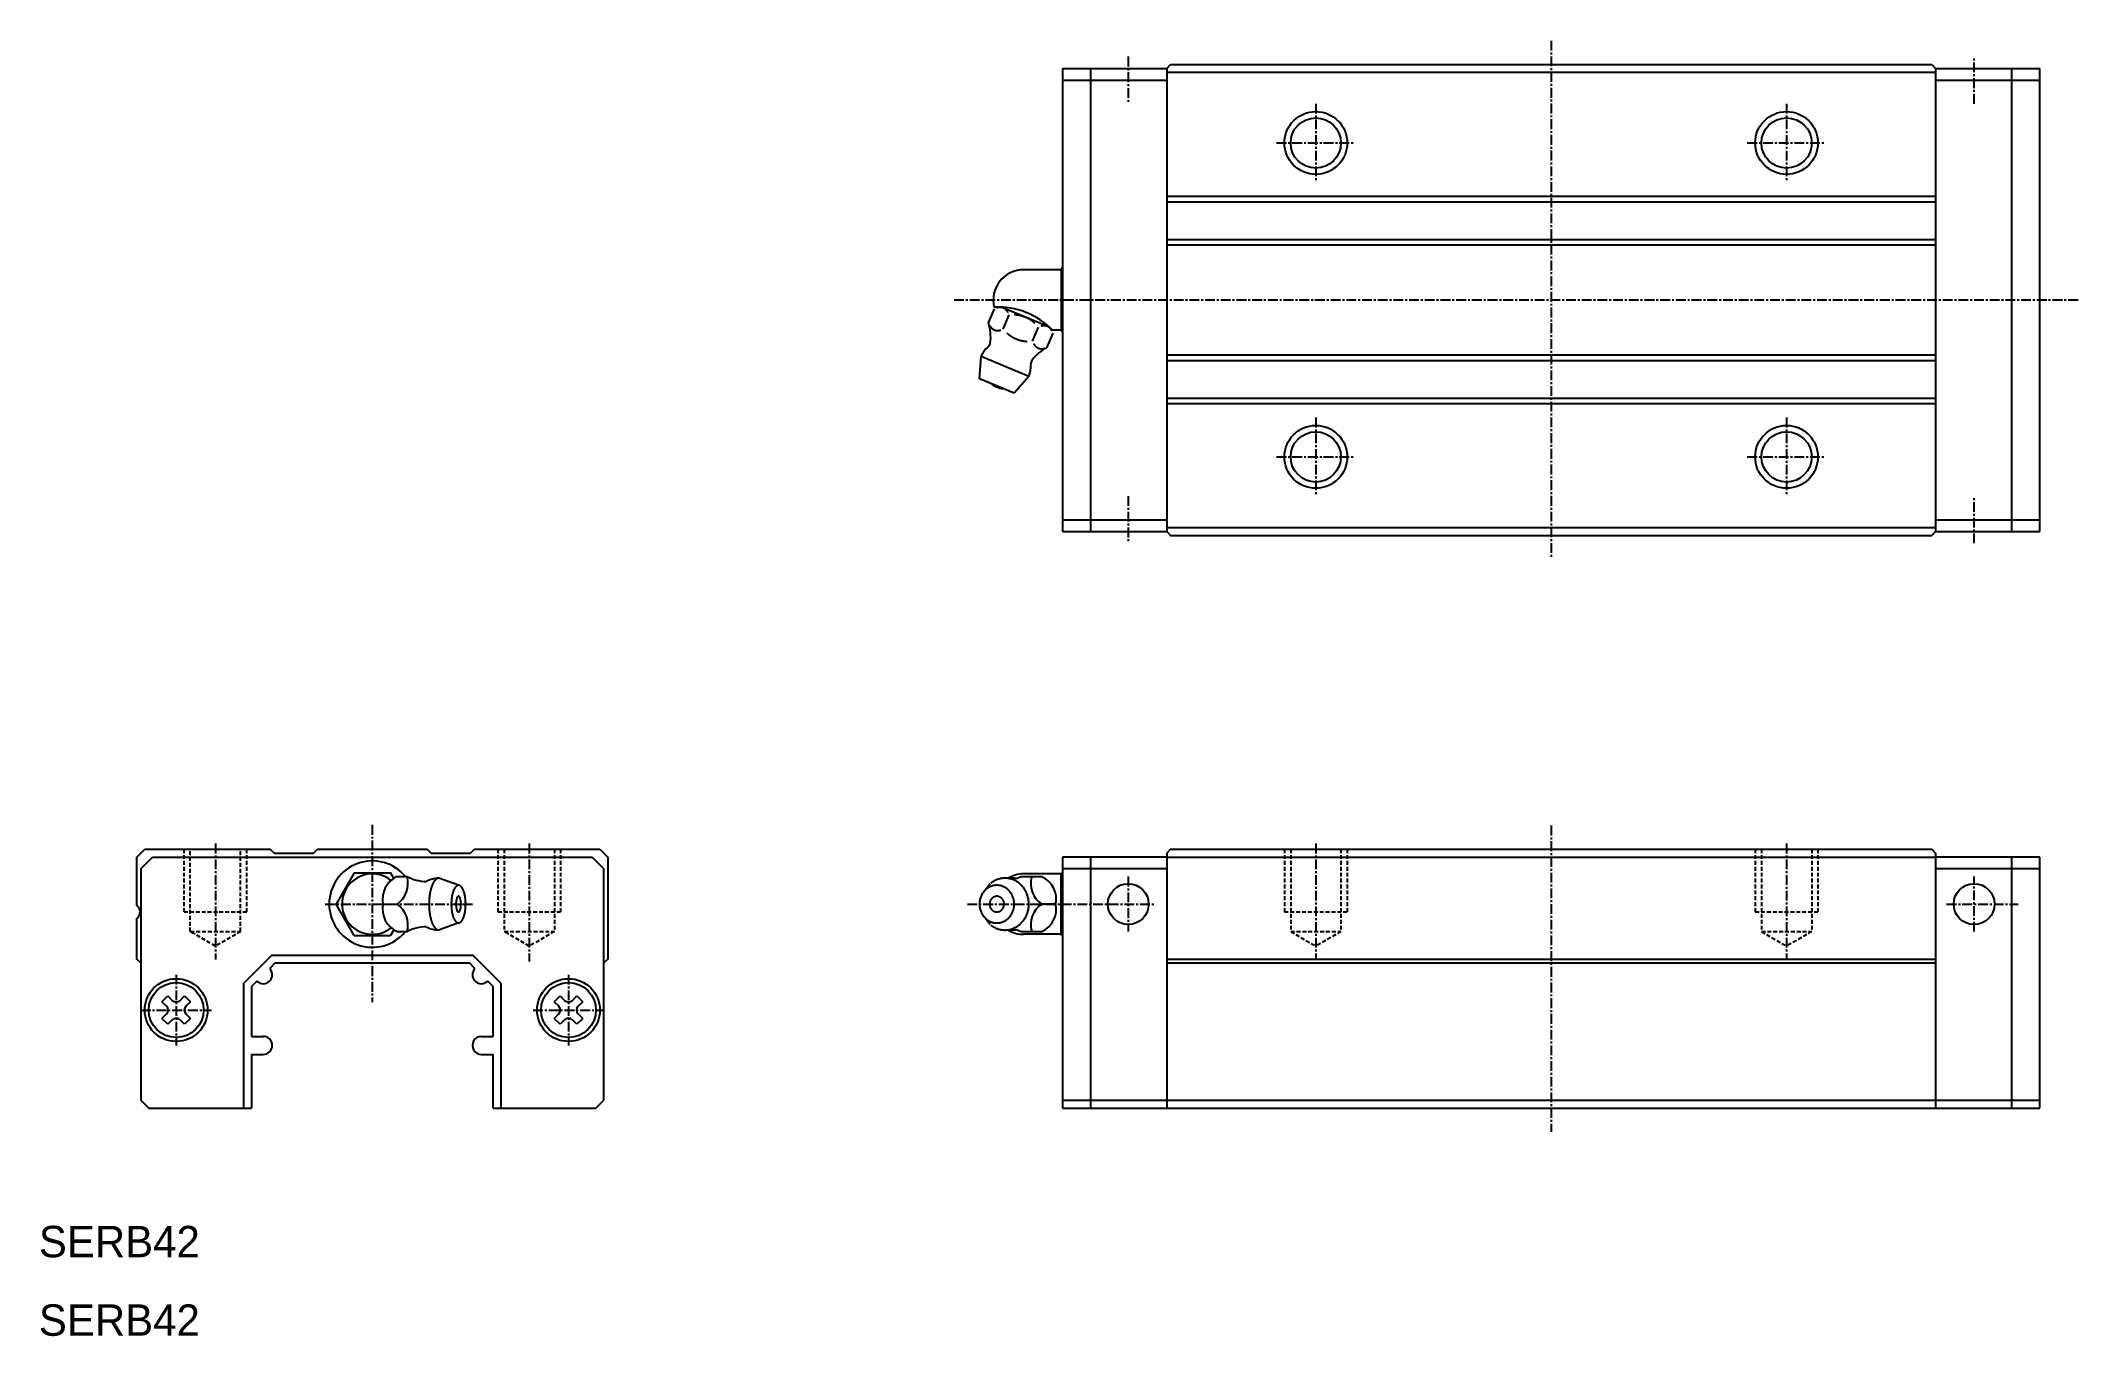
# Model space of a CAD drawing. Extents: x 10 to 270, y 10 to 175.
import ezdxf

# ---------------------------------------------------------------- set-up
doc = ezdxf.new("R2010")
doc.units = 0
doc.linetypes.add('CENTER', pattern=[2, 1.25, -0.25, 0.25, -0.25])
doc.linetypes.add('DASHED', pattern=[0.75, 0.5, -0.25])
doc.layers.get('0').update_dxf_attribs({"linetype": 'CONTINUOUS'})
doc.layers.add('CENTER', color=1, linetype='CENTER')

msp = doc.modelspace()

# ---------------------------------------------------------------- texts
at = {"color": 7, "linetype": 'CONTINUOUS'}
for p in [(10, 20), (10, 10)]:
    msp.add_text('SERB42', height=4, dxfattribs=at).set_placement(p)

# ---------------------------------------------------------------- linework, layer by layer
at = {"color": 7, "linetype": 'CONTINUOUS'}
for p, q in [((140.44133, 171.48096), (140.44133, 112.48096)), ((140.44133, 171.48096), (144.04134, 171.48096)), ((144.04134, 171.48096), (153.74135, 171.48096)), ((144.04134, 171.48093), (144.04134, 112.48101)), ((153.74127, 171.48086), (154.24136, 171.98093)), ((153.74135, 171.48093), (153.74135, 112.4809)), ((154.24136, 171.98093), (251.24135, 171.98093)), ((251.24135, 171.98093), (251.74135, 171.48093)), ((251.74135, 171.48096), (261.44136, 171.48096)), ((251.74135, 171.48093), (251.74135, 112.48101)), ((261.44136, 171.48096), (265.04137, 171.48096)), ((261.44136, 112.48101), (261.44136, 171.48093)), ((265.04137, 112.48096), (265.04137, 171.48096)), ((140.44133, 169.98096), (144.04134, 169.98096)), ((144.04134, 169.98096), (153.74135, 169.98096)), ((153.74135, 170.98093), (251.74135, 170.98093)), ((251.74135, 169.98096), (261.44136, 169.98096)), ((261.44136, 169.98096), (265.04137, 169.98096)), ((153.74135, 155.18094), (251.74135, 155.18094)), ((153.74135, 154.48095), (251.74135, 154.48095)), ((153.74135, 149.68094), (251.74135, 149.68094)), ((153.74135, 148.98095), (251.74135, 148.98095)), ((140.28455, 145.83096), (135.49344, 145.83096)), ((140.28457, 145.83096), (140.44133, 146.10247)), ((140.28457, 145.83096), (140.28457, 138.13095)), ((131.04082, 139.0432), (131.7847, 140.83909)), ((138.81175, 138.49997), (132.64524, 141.05422)), ((132.91167, 138.26826), (133.65556, 140.06416)), ((136.65338, 136.7184), (137.39726, 138.51429)), ((138.52424, 135.94346), (139.26812, 137.73935)), ((140.28455, 138.13096), (139.18831, 138.13096)), ((140.44133, 137.85944), (140.28457, 138.13095)), ((129.87569, 131.91868), (130.07745, 134.75757)), ((136.17504, 132.23186), (130.07744, 134.75757)), ((153.74135, 134.98098), (251.74135, 134.98098)), ((153.74135, 134.28097), (251.74135, 134.28097)), ((134.31031, 130.0818), (129.87569, 131.91868)), ((136.17505, 132.23186), (134.31031, 130.0818)), ((153.74135, 129.48098), (251.74135, 129.48098)), ((153.74135, 128.78097), (251.74135, 128.78097)), ((140.44133, 113.98096), (144.04134, 113.98096)), ((140.44133, 112.48096), (144.04134, 112.48096)), ((144.04134, 113.98096), (153.74135, 113.98096)), ((144.04134, 112.48096), (153.74135, 112.48096)), ((153.74135, 112.98099), (251.74135, 112.98099)), ((153.74135, 112.4809), (154.24124, 111.98101)), ((154.24124, 111.98101), (251.24127, 111.98101)), ((251.74127, 112.48099), (251.24127, 111.98101)), ((251.74135, 113.98096), (261.44136, 113.98096)), ((251.74135, 112.48096), (261.44136, 112.48096)), ((261.44136, 113.98096), (265.04137, 113.98096)), ((261.44136, 112.48096), (265.04137, 112.48096)), ((22.5, 64.80709), (22.5, 70.99999)), ((22.50012, 70.99996), (23.50012, 71.99996)), ((23.00006, 69.50001), (24.50007, 71.00001)), ((23.5, 72), (39.5, 72)), ((24.50002, 71), (80.49995, 71)), ((40.00012, 71.49999), (39.50012, 71.99999)), ((40, 71.5), (45.00001, 71.5)), ((45.00012, 71.49996), (45.50012, 71.99996)), ((45.5, 72), (59.5, 72)), ((59.5001, 71.99999), (60.00009, 71.49999)), ((60, 71.5), (65.00002, 71.5)), ((65.50007, 71.99996), (65.00007, 71.49996)), ((65.5, 72), (81.5, 72)), ((80.50003, 71.00001), (82.00004, 69.5)), ((81.50006, 72), (82.50006, 70.99999)), ((82.5, 70.99999), (82.5, 57.99999)), ((140.44133, 71), (140.44133, 39)), ((144.04134, 71), (140.44133, 71)), ((144.04134, 71), (144.04134, 39)), ((153.74135, 71), (144.04134, 71)), ((154.24122, 71.99997), (153.74122, 71.49996)), ((153.74135, 71.49997), (153.74135, 39)), ((153.74135, 71), (251.74135, 71)), ((154.24135, 72), (251.24127, 72)), ((251.24125, 72), (251.74126, 71.49998)), ((251.74135, 71.5), (251.74135, 39)), ((261.44136, 71), (251.74135, 71)), ((261.44136, 39), (261.44136, 71)), ((265.04137, 71), (261.44136, 71)), ((265.04137, 39), (265.04137, 71)), ((23, 69.5), (23, 40)), ((50.19057, 69.00003), (47.88117, 65.00002)), ((50.19058, 69.00003), (52.5, 69.00003)), ((52.5, 69.00003), (54.80942, 69.00003)), ((55.21974, 68.28935), (54.80943, 69.00003)), ((55.64541, 68.5074), (56.92356, 68.5074)), ((63.48072, 67.4), (60.98625, 68.3)), ((82, 40), (82, 69.5)), ((131.223, 67.57801), (130.41736, 66.57178)), ((135.14025, 68.5074), (137.8247, 68.5074)), ((140.28455, 68.84998), (135.48924, 68.84998)), ((140.28455, 68.84999), (140.37116, 68.99999)), ((140.28455, 61.15), (140.28455, 68.84999)), ((140.44133, 69), (140.37116, 69)), ((144.04134, 69.5), (140.44133, 69.5)), ((153.74135, 69.5), (144.04134, 69.5)), ((261.44136, 69.5), (251.74135, 69.5)), ((265.04137, 69.5), (261.44136, 69.5)), ((50.19057, 61.00001), (47.88117, 65.00002)), ((53.84953, 65), (55.64541, 65)), ((139.61271, 65), (137.81686, 65)), ((22.5, 58), (22.5, 63.19278)), ((22.60011, 64.70709), (22.50011, 64.80709)), ((22.60013, 63.29291), (22.50011, 63.19289)), ((63.48072, 62.6), (60.98625, 61.7)), ((131.223, 62.42198), (130.41736, 63.42822)), ((50.19058, 61), (52.5, 61)), ((52.5, 61), (54.80942, 61)), ((55.23242, 61.73264), (54.80943, 61.00001)), ((55.64541, 61.4926), (56.92356, 61.4926)), ((135.14025, 61.4926), (137.8247, 61.4926)), ((140.28455, 61.14998), (135.49344, 61.14998)), ((140.37116, 61), (140.28455, 61.15)), ((140.44133, 61), (140.37116, 61)), ((23.00005, 57.50002), (22.5001, 57.99997)), ((39.70008, 58.5), (36.10008, 54.89999)), ((40.1143, 57.50001), (39.42033, 56.80603)), ((39.70003, 58.5), (65.29996, 58.5)), ((40.11424, 57.5), (64.88574, 57.5)), ((65.57978, 56.80602), (64.88581, 57.5)), ((68.90003, 54.89997), (65.30003, 58.49999)), ((82.50009, 58.00002), (82.00005, 57.49997)), ((153.74135, 58), (251.74135, 58)), ((153.74135, 57.5), (251.74135, 57.5)), ((36.10001, 54.89998), (36.10001, 39)), ((37.79405, 55.17975), (37.10006, 54.48576)), ((67.90004, 54.48575), (67.20606, 55.17973)), ((68.89999, 39), (68.89999, 54.89998)), ((25.69124, 52.56611), (26.26236, 51.99498)), ((25.69127, 52.5661), (26.43397, 53.3088)), ((26.43394, 53.30881), (27.00506, 52.73768)), ((27.99502, 52.73767), (28.56614, 53.3088)), ((28.56616, 53.30882), (29.30887, 52.56612)), ((28.73771, 51.99498), (29.30883, 52.56611)), ((37.10001, 54.48575), (37.10001, 48.15001)), ((67.90001, 48.15001), (67.90001, 54.48575)), ((75.69125, 52.5661), (76.26237, 51.99498)), ((75.69126, 52.5661), (76.43396, 53.3088)), ((76.43395, 53.3088), (77.00507, 52.73768)), ((77.99501, 52.73768), (78.56613, 53.3088)), ((78.56616, 53.30882), (79.30885, 52.56613)), ((78.73771, 51.99497), (79.30883, 52.5661)), ((26.26237, 51.00502), (25.69125, 50.4339)), ((26.43397, 49.69122), (25.69126, 50.43392)), ((27.00506, 50.26233), (26.43394, 49.69121)), ((28.56613, 49.69121), (27.99501, 50.26233)), ((29.30886, 50.43389), (28.56617, 49.6912)), ((29.30884, 50.43391), (28.73771, 51.00504)), ((76.26236, 51.00503), (75.69125, 50.43391)), ((76.43396, 49.69122), (75.69126, 50.43392)), ((77.00506, 50.26233), (76.43395, 49.69121)), ((78.56614, 49.6912), (77.99502, 50.26233)), ((79.30884, 50.4339), (78.56614, 49.6912)), ((79.30885, 50.43391), (78.73772, 51.00503)), ((37.10001, 48.15001), (38.60001, 48.15001)), ((66.40001, 48.15001), (67.90001, 48.15001)), ((37.10001, 45.85001), (37.10001, 39)), ((37.10001, 45.85001), (38.60001, 45.85001)), ((66.40001, 45.85001), (67.90001, 45.85001)), ((67.90001, 39), (67.90001, 45.85001)), ((23.00003, 40.00001), (24.00005, 39)), ((24.00002, 39), (37.10001, 39)), ((67.90001, 39), (80.99998, 39)), ((81, 39.00003), (82.00002, 40.00003)), ((140.44133, 40), (144.04134, 40)), ((140.44133, 39), (144.04134, 39)), ((144.04134, 40), (153.74135, 40)), ((144.04134, 39), (153.74135, 39)), ((153.74135, 40), (251.74135, 40)), ((153.74135, 39), (251.74135, 39)), ((251.74135, 40), (261.44136, 40)), ((251.74135, 39), (261.44136, 39)), ((261.44136, 40), (265.04137, 40)), ((261.44136, 39), (265.04137, 39))]:
    msp.add_line(p, q, dxfattribs=at)
at = {"color": 3, "linetype": 'DASHED'}
for p, q in [((28.5, 64), (28.5, 72)), ((29.3, 61.5), (29.3, 72)), ((35.70001, 61.5), (35.70001, 72)), ((36.5, 64), (36.5, 72)), ((68.5, 72), (68.5, 64)), ((69.29999, 72), (69.29999, 61.5)), ((75.7, 72), (75.7, 61.5)), ((76.5, 72), (76.5, 64)), ((168.74135, 72), (168.74135, 64)), ((169.54135, 72), (169.54135, 61.5)), ((175.94136, 72), (175.94136, 61.5)), ((176.74135, 72), (176.74135, 64)), ((228.74135, 72), (228.74135, 64)), ((229.54134, 72), (229.54134, 61.5)), ((235.94135, 72), (235.94135, 61.5)), ((236.74135, 72), (236.74135, 64)), ((28.5, 64), (36.5, 64)), ((68.5, 64), (76.5, 64)), ((168.74135, 64), (176.74135, 64)), ((228.74135, 64), (236.74135, 64)), ((29.3, 61.5), (35.70001, 61.5)), ((32.50009, 59.65251), (29.3001, 61.50003)), ((35.7001, 61.49994), (32.50011, 59.65242)), ((69.29999, 61.5), (75.7, 61.5)), ((72.50006, 59.65249), (69.30005, 61.50001)), ((75.70008, 61.5), (72.50008, 59.65248)), ((169.5412, 61.50004), (172.74119, 59.65251)), ((169.54135, 61.5), (175.94136, 61.5)), ((175.94119, 61.5), (172.74118, 59.65248)), ((229.54109, 61.49995), (232.7411, 59.65243)), ((229.54134, 61.5), (235.94135, 61.5)), ((235.94115, 61.50006), (232.74116, 59.65254))]:
    msp.add_line(p, q, dxfattribs=at)
at = {"color": 7, "linetype": 'CONTINUOUS'}
for points in [[(133.517, 140.387, 0), (133.511, 140.399, 0), (133.504, 140.411, 0), (133.497, 140.423, 0), (133.489, 140.435, 0), (133.482, 140.447, 0), (133.475, 140.458, 0), (133.468, 140.47, 0), (133.46, 140.481, 0), (133.453, 140.493, 0), (133.445, 140.504, 0), (133.437, 140.515, 0), (133.43, 140.526, 0), (133.422, 140.537, 0), (133.414, 140.548, 0), (133.406, 140.558, 0), (133.398, 140.569, 0), (133.389, 140.579, 0), (133.381, 140.59, 0), (133.373, 140.6, 0), (133.364, 140.61, 0), (133.356, 140.62, 0), (133.347, 140.63, 0), (133.339, 140.64, 0), (133.33, 140.65, 0), (133.321, 140.659, 0), (133.312, 140.669, 0), (133.303, 140.678, 0), (133.294, 140.687, 0), (133.285, 140.696, 0), (133.276, 140.706, 0), (133.266, 140.714, 0), (133.257, 140.723, 0), (133.248, 140.732, 0), (133.238, 140.74, 0), (133.229, 140.749, 0), (133.219, 140.757, 0), (133.209, 140.765, 0), (133.199, 140.773, 0), (133.19, 140.781, 0), (133.18, 140.789, 0), (133.17, 140.797, 0), (133.16, 140.804, 0), (133.149, 140.812, 0), (133.139, 140.819, 0), (133.129, 140.826, 0), (133.119, 140.833, 0), (133.108, 140.84, 0), (133.098, 140.847, 0), (133.087, 140.854, 0), (133.077, 140.861, 0), (133.066, 140.867, 0), (133.055, 140.873, 0), (133.045, 140.88, 0), (133.034, 140.886, 0), (133.023, 140.892, 0), (133.012, 140.897, 0), (133.001, 140.903, 0), (132.99, 140.909, 0), (132.979, 140.914, 0), (132.968, 140.92, 0), (132.956, 140.925, 0), (132.945, 140.93, 0), (132.934, 140.935, 0), (132.922, 140.939, 0), (132.911, 140.944, 0), (132.899, 140.949, 0), (132.888, 140.953, 0), (132.876, 140.957, 0), (132.864, 140.962, 0), (132.853, 140.966, 0), (132.841, 140.969, 0), (132.829, 140.973, 0), (132.817, 140.977, 0), (132.805, 140.98, 0), (132.793, 140.984, 0), (132.781, 140.987, 0), (132.769, 140.99, 0), (132.757, 140.993, 0), (132.745, 140.996, 0), (132.733, 140.998, 0), (132.721, 141.001, 0), (132.708, 141.003, 0), (132.696, 141.006, 0), (132.684, 141.008, 0), (132.671, 141.01, 0), (132.659, 141.012, 0), (132.646, 141.014, 0), (132.634, 141.015, 0), (132.621, 141.017, 0), (132.609, 141.018, 0), (132.596, 141.019, 0), (132.583, 141.02, 0), (132.571, 141.021, 0), (132.558, 141.022, 0), (132.545, 141.023, 0), (132.532, 141.023, 0), (132.52, 141.024, 0), (132.507, 141.024, 0), (132.494, 141.024, 0), (132.481, 141.024, 0), (132.468, 141.024, 0), (132.455, 141.024, 0), (132.442, 141.023, 0), (132.429, 141.023, 0), (132.416, 141.022, 0), (132.403, 141.021, 0), (132.39, 141.02, 0), (132.377, 141.019, 0), (132.364, 141.018, 0), (132.35, 141.017, 0), (132.337, 141.015, 0), (132.324, 141.014, 0), (132.311, 141.012, 0), (132.298, 141.01, 0), (132.284, 141.008, 0), (132.271, 141.006, 0), (132.258, 141.004, 0), (132.244, 141.001, 0), (132.231, 140.999, 0), (132.218, 140.996, 0), (132.204, 140.993, 0), (132.191, 140.99, 0), (132.178, 140.987, 0), (132.164, 140.984, 0), (132.151, 140.981, 0), (132.138, 140.977, 0), (132.124, 140.973, 0), (132.111, 140.97, 0)], [(131.179, 138.72, 0), (131.186, 138.708, 0), (131.193, 138.696, 0), (131.2, 138.684, 0), (131.207, 138.672, 0), (131.214, 138.661, 0), (131.221, 138.649, 0), (131.229, 138.637, 0), (131.236, 138.626, 0), (131.244, 138.615, 0), (131.251, 138.603, 0), (131.259, 138.592, 0), (131.267, 138.581, 0), (131.275, 138.57, 0), (131.283, 138.56, 0), (131.291, 138.549, 0), (131.299, 138.538, 0), (131.307, 138.528, 0), (131.315, 138.518, 0), (131.324, 138.507, 0), (131.332, 138.497, 0), (131.341, 138.487, 0), (131.349, 138.477, 0), (131.358, 138.467, 0), (131.367, 138.458, 0), (131.375, 138.448, 0), (131.384, 138.439, 0), (131.393, 138.429, 0), (131.402, 138.42, 0), (131.411, 138.411, 0), (131.421, 138.402, 0), (131.43, 138.393, 0), (131.439, 138.384, 0), (131.449, 138.376, 0), (131.458, 138.367, 0), (131.468, 138.359, 0), (131.477, 138.35, 0), (131.487, 138.342, 0), (131.497, 138.334, 0), (131.507, 138.326, 0), (131.517, 138.318, 0), (131.527, 138.311, 0), (131.537, 138.303, 0), (131.547, 138.296, 0), (131.557, 138.288, 0), (131.567, 138.281, 0), (131.578, 138.274, 0), (131.588, 138.267, 0), (131.599, 138.26, 0), (131.609, 138.253, 0), (131.62, 138.247, 0), (131.63, 138.24, 0), (131.641, 138.234, 0), (131.652, 138.228, 0), (131.663, 138.222, 0), (131.674, 138.216, 0), (131.684, 138.21, 0), (131.695, 138.204, 0), (131.707, 138.199, 0), (131.718, 138.193, 0), (131.729, 138.188, 0), (131.74, 138.183, 0), (131.751, 138.178, 0), (131.763, 138.173, 0), (131.774, 138.168, 0), (131.786, 138.163, 0), (131.797, 138.159, 0), (131.809, 138.154, 0), (131.82, 138.15, 0), (131.832, 138.146, 0), (131.844, 138.142, 0), (131.855, 138.138, 0), (131.867, 138.134, 0), (131.879, 138.131, 0), (131.891, 138.127, 0), (131.903, 138.124, 0), (131.915, 138.12, 0), (131.927, 138.117, 0), (131.939, 138.114, 0), (131.951, 138.112, 0), (131.964, 138.109, 0), (131.976, 138.106, 0), (131.988, 138.104, 0), (132, 138.102, 0), (132.013, 138.099, 0), (132.025, 138.097, 0), (132.038, 138.096, 0), (132.05, 138.094, 0), (132.063, 138.092, 0), (132.075, 138.091, 0), (132.088, 138.089, 0), (132.1, 138.088, 0), (132.113, 138.087, 0), (132.126, 138.086, 0), (132.138, 138.085, 0), (132.151, 138.085, 0), (132.164, 138.084, 0), (132.177, 138.084, 0), (132.19, 138.083, 0), (132.202, 138.083, 0), (132.215, 138.083, 0), (132.228, 138.083, 0), (132.241, 138.084, 0), (132.254, 138.084, 0), (132.267, 138.085, 0), (132.28, 138.085, 0), (132.293, 138.086, 0), (132.306, 138.087, 0), (132.32, 138.088, 0), (132.333, 138.089, 0), (132.346, 138.091, 0), (132.359, 138.092, 0), (132.372, 138.094, 0), (132.386, 138.095, 0), (132.399, 138.097, 0), (132.412, 138.099, 0), (132.425, 138.101, 0), (132.439, 138.104, 0), (132.452, 138.106, 0), (132.465, 138.109, 0), (132.479, 138.111, 0), (132.492, 138.114, 0), (132.505, 138.117, 0), (132.519, 138.12, 0), (132.532, 138.123, 0), (132.545, 138.127, 0), (132.559, 138.13, 0), (132.572, 138.134, 0), (132.586, 138.138, 0)], [(133.386, 137.767, 0), (133.403, 137.752, 0), (133.42, 137.737, 0), (133.437, 137.722, 0), (133.454, 137.707, 0), (133.471, 137.692, 0), (133.488, 137.677, 0), (133.505, 137.663, 0), (133.523, 137.648, 0), (133.54, 137.634, 0), (133.558, 137.619, 0), (133.575, 137.605, 0), (133.593, 137.591, 0), (133.61, 137.577, 0), (133.628, 137.563, 0), (133.645, 137.549, 0), (133.663, 137.536, 0), (133.681, 137.522, 0), (133.699, 137.509, 0), (133.717, 137.495, 0), (133.735, 137.482, 0), (133.753, 137.469, 0), (133.771, 137.456, 0), (133.789, 137.443, 0), (133.807, 137.43, 0), (133.826, 137.417, 0), (133.844, 137.405, 0), (133.862, 137.392, 0), (133.881, 137.38, 0), (133.899, 137.368, 0), (133.918, 137.355, 0), (133.937, 137.343, 0), (133.955, 137.331, 0), (133.974, 137.319, 0), (133.993, 137.308, 0), (134.012, 137.296, 0), (134.031, 137.284, 0), (134.05, 137.273, 0), (134.069, 137.262, 0), (134.088, 137.25, 0), (134.107, 137.239, 0), (134.126, 137.228, 0), (134.145, 137.217, 0), (134.164, 137.207, 0), (134.184, 137.196, 0), (134.203, 137.185, 0), (134.222, 137.175, 0), (134.242, 137.165, 0), (134.261, 137.154, 0), (134.281, 137.144, 0), (134.301, 137.134, 0), (134.32, 137.124, 0), (134.34, 137.114, 0), (134.36, 137.105, 0), (134.38, 137.095, 0), (134.399, 137.086, 0), (134.419, 137.076, 0), (134.439, 137.067, 0), (134.459, 137.058, 0), (134.479, 137.049, 0), (134.5, 137.04, 0), (134.52, 137.031, 0), (134.54, 137.023, 0), (134.56, 137.014, 0), (134.58, 137.005, 0), (134.601, 136.997, 0), (134.621, 136.989, 0), (134.642, 136.981, 0), (134.662, 136.973, 0), (134.683, 136.965, 0), (134.703, 136.957, 0), (134.724, 136.949, 0), (134.744, 136.942, 0), (134.765, 136.934, 0), (134.786, 136.927, 0), (134.807, 136.92, 0), (134.828, 136.913, 0), (134.848, 136.906, 0), (134.869, 136.899, 0), (134.89, 136.892, 0), (134.911, 136.885, 0), (134.932, 136.879, 0), (134.953, 136.872, 0), (134.975, 136.866, 0), (134.996, 136.86, 0), (135.017, 136.853, 0), (135.038, 136.848, 0), (135.06, 136.842, 0), (135.081, 136.836, 0), (135.102, 136.83, 0), (135.124, 136.825, 0), (135.145, 136.819, 0), (135.167, 136.814, 0), (135.188, 136.809, 0), (135.21, 136.804, 0), (135.231, 136.799, 0), (135.253, 136.794, 0), (135.275, 136.789, 0), (135.296, 136.785, 0), (135.318, 136.78, 0), (135.34, 136.776, 0), (135.362, 136.771, 0), (135.384, 136.767, 0), (135.405, 136.763, 0), (135.427, 136.759, 0), (135.449, 136.755, 0), (135.471, 136.752, 0), (135.493, 136.748, 0), (135.515, 136.745, 0), (135.538, 136.741, 0), (135.56, 136.738, 0), (135.582, 136.735, 0), (135.604, 136.732, 0), (135.626, 136.729, 0), (135.649, 136.726, 0), (135.671, 136.724, 0), (135.693, 136.721, 0), (135.716, 136.719, 0), (135.738, 136.716, 0), (135.76, 136.714, 0), (135.783, 136.712, 0), (135.805, 136.71, 0), (135.828, 136.708, 0), (135.85, 136.706, 0), (135.873, 136.705, 0), (135.896, 136.703, 0), (135.918, 136.702, 0), (135.941, 136.701, 0), (135.963, 136.699, 0)], [(136.923, 139.015, 0), (136.906, 139.031, 0), (136.889, 139.046, 0), (136.872, 139.061, 0), (136.855, 139.076, 0), (136.838, 139.091, 0), (136.821, 139.105, 0), (136.803, 139.12, 0), (136.786, 139.134, 0), (136.769, 139.149, 0), (136.751, 139.163, 0), (136.734, 139.177, 0), (136.716, 139.191, 0), (136.699, 139.205, 0), (136.681, 139.219, 0), (136.663, 139.233, 0), (136.646, 139.247, 0), (136.628, 139.26, 0), (136.61, 139.274, 0), (136.592, 139.287, 0), (136.574, 139.3, 0), (136.556, 139.314, 0), (136.538, 139.327, 0), (136.52, 139.34, 0), (136.501, 139.352, 0), (136.483, 139.365, 0), (136.465, 139.378, 0), (136.446, 139.39, 0), (136.428, 139.403, 0), (136.409, 139.415, 0), (136.391, 139.427, 0), (136.372, 139.439, 0), (136.354, 139.451, 0), (136.335, 139.463, 0), (136.316, 139.475, 0), (136.297, 139.487, 0), (136.278, 139.498, 0), (136.259, 139.509, 0), (136.24, 139.521, 0), (136.221, 139.532, 0), (136.202, 139.543, 0), (136.183, 139.554, 0), (136.164, 139.565, 0), (136.145, 139.576, 0), (136.125, 139.587, 0), (136.106, 139.597, 0), (136.087, 139.608, 0), (136.067, 139.618, 0), (136.048, 139.628, 0), (136.028, 139.638, 0), (136.008, 139.648, 0), (135.989, 139.658, 0), (135.969, 139.668, 0), (135.949, 139.678, 0), (135.929, 139.687, 0), (135.909, 139.697, 0), (135.89, 139.706, 0), (135.87, 139.715, 0), (135.85, 139.725, 0), (135.83, 139.734, 0), (135.809, 139.743, 0), (135.789, 139.751, 0), (135.769, 139.76, 0), (135.749, 139.769, 0), (135.728, 139.777, 0), (135.708, 139.785, 0), (135.688, 139.794, 0), (135.667, 139.802, 0), (135.647, 139.81, 0), (135.626, 139.818, 0), (135.606, 139.826, 0), (135.585, 139.833, 0), (135.564, 139.841, 0), (135.544, 139.848, 0), (135.523, 139.856, 0), (135.502, 139.863, 0), (135.481, 139.87, 0), (135.461, 139.877, 0), (135.44, 139.884, 0), (135.419, 139.891, 0), (135.398, 139.897, 0), (135.377, 139.904, 0), (135.355, 139.91, 0), (135.334, 139.917, 0), (135.313, 139.923, 0), (135.292, 139.929, 0), (135.271, 139.935, 0), (135.249, 139.941, 0), (135.228, 139.947, 0), (135.207, 139.952, 0), (135.185, 139.958, 0), (135.164, 139.963, 0), (135.142, 139.969, 0), (135.121, 139.974, 0), (135.099, 139.979, 0), (135.078, 139.984, 0), (135.056, 139.989, 0), (135.034, 139.993, 0), (135.013, 139.998, 0), (134.991, 140.003, 0), (134.969, 140.007, 0), (134.947, 140.011, 0), (134.925, 140.015, 0), (134.904, 140.019, 0), (134.882, 140.023, 0), (134.86, 140.027, 0), (134.838, 140.031, 0), (134.816, 140.034, 0), (134.794, 140.038, 0), (134.771, 140.041, 0), (134.749, 140.045, 0), (134.727, 140.048, 0), (134.705, 140.051, 0), (134.683, 140.054, 0), (134.66, 140.056, 0), (134.638, 140.059, 0), (134.616, 140.062, 0), (134.593, 140.064, 0), (134.571, 140.066, 0), (134.549, 140.068, 0), (134.526, 140.071, 0), (134.504, 140.073, 0), (134.481, 140.074, 0), (134.459, 140.076, 0), (134.436, 140.078, 0), (134.413, 140.079, 0), (134.391, 140.081, 0), (134.368, 140.082, 0), (134.345, 140.083, 0)], [(139.13, 138.062, 0), (139.123, 138.074, 0), (139.116, 138.086, 0), (139.109, 138.098, 0), (139.102, 138.11, 0), (139.095, 138.122, 0), (139.088, 138.134, 0), (139.08, 138.145, 0), (139.073, 138.157, 0), (139.065, 138.168, 0), (139.058, 138.179, 0), (139.05, 138.19, 0), (139.042, 138.201, 0), (139.034, 138.212, 0), (139.026, 138.223, 0), (139.018, 138.234, 0), (139.01, 138.244, 0), (139.002, 138.255, 0), (138.994, 138.265, 0), (138.985, 138.275, 0), (138.977, 138.285, 0), (138.968, 138.295, 0), (138.96, 138.305, 0), (138.951, 138.315, 0), (138.942, 138.325, 0), (138.934, 138.334, 0), (138.925, 138.344, 0), (138.916, 138.353, 0), (138.907, 138.363, 0), (138.897, 138.372, 0), (138.888, 138.381, 0), (138.879, 138.39, 0), (138.87, 138.398, 0), (138.86, 138.407, 0), (138.851, 138.416, 0), (138.841, 138.424, 0), (138.831, 138.432, 0), (138.822, 138.44, 0), (138.812, 138.449, 0), (138.802, 138.456, 0), (138.792, 138.464, 0), (138.782, 138.472, 0), (138.772, 138.48, 0), (138.762, 138.487, 0), (138.752, 138.494, 0), (138.742, 138.502, 0), (138.731, 138.509, 0), (138.721, 138.516, 0), (138.71, 138.522, 0), (138.7, 138.529, 0), (138.689, 138.536, 0), (138.679, 138.542, 0), (138.668, 138.549, 0), (138.657, 138.555, 0), (138.646, 138.561, 0), (138.635, 138.567, 0), (138.624, 138.573, 0), (138.613, 138.578, 0), (138.602, 138.584, 0), (138.591, 138.589, 0), (138.58, 138.595, 0), (138.569, 138.6, 0), (138.558, 138.605, 0), (138.546, 138.61, 0), (138.535, 138.615, 0), (138.523, 138.619, 0), (138.512, 138.624, 0), (138.5, 138.628, 0), (138.489, 138.633, 0), (138.477, 138.637, 0), (138.465, 138.641, 0), (138.453, 138.645, 0), (138.442, 138.648, 0), (138.43, 138.652, 0), (138.418, 138.656, 0), (138.406, 138.659, 0), (138.394, 138.662, 0), (138.382, 138.665, 0), (138.37, 138.668, 0), (138.358, 138.671, 0), (138.345, 138.674, 0), (138.333, 138.676, 0), (138.321, 138.679, 0), (138.309, 138.681, 0), (138.296, 138.683, 0), (138.284, 138.685, 0), (138.271, 138.687, 0), (138.259, 138.689, 0), (138.246, 138.69, 0), (138.234, 138.692, 0), (138.221, 138.693, 0), (138.209, 138.694, 0), (138.196, 138.696, 0), (138.183, 138.696, 0), (138.171, 138.697, 0), (138.158, 138.698, 0), (138.145, 138.698, 0), (138.132, 138.699, 0), (138.119, 138.699, 0), (138.106, 138.699, 0), (138.094, 138.699, 0), (138.081, 138.699, 0), (138.068, 138.699, 0), (138.055, 138.699, 0), (138.042, 138.698, 0), (138.029, 138.697, 0), (138.016, 138.697, 0), (138.002, 138.696, 0), (137.989, 138.695, 0), (137.976, 138.693, 0), (137.963, 138.692, 0), (137.95, 138.69, 0), (137.937, 138.689, 0), (137.923, 138.687, 0), (137.91, 138.685, 0), (137.897, 138.683, 0), (137.884, 138.681, 0), (137.87, 138.679, 0), (137.857, 138.676, 0), (137.844, 138.674, 0), (137.83, 138.671, 0), (137.817, 138.668, 0), (137.804, 138.665, 0), (137.79, 138.662, 0), (137.777, 138.659, 0), (137.764, 138.656, 0), (137.75, 138.652, 0), (137.737, 138.649, 0), (137.723, 138.645, 0)], [(136.792, 136.396, 0), (136.798, 136.383, 0), (136.805, 136.371, 0), (136.812, 136.359, 0), (136.819, 136.348, 0), (136.827, 136.336, 0), (136.834, 136.324, 0), (136.841, 136.313, 0), (136.849, 136.301, 0), (136.856, 136.29, 0), (136.864, 136.279, 0), (136.872, 136.268, 0), (136.879, 136.257, 0), (136.887, 136.246, 0), (136.895, 136.235, 0), (136.903, 136.224, 0), (136.911, 136.214, 0), (136.92, 136.203, 0), (136.928, 136.193, 0), (136.936, 136.182, 0), (136.945, 136.172, 0), (136.953, 136.162, 0), (136.962, 136.152, 0), (136.97, 136.143, 0), (136.979, 136.133, 0), (136.988, 136.123, 0), (136.997, 136.114, 0), (137.006, 136.104, 0), (137.015, 136.095, 0), (137.024, 136.086, 0), (137.033, 136.077, 0), (137.043, 136.068, 0), (137.052, 136.059, 0), (137.061, 136.051, 0), (137.071, 136.042, 0), (137.08, 136.034, 0), (137.09, 136.025, 0), (137.1, 136.017, 0), (137.11, 136.009, 0), (137.119, 136.001, 0), (137.129, 135.993, 0), (137.139, 135.986, 0), (137.149, 135.978, 0), (137.159, 135.971, 0), (137.17, 135.963, 0), (137.18, 135.956, 0), (137.19, 135.949, 0), (137.201, 135.942, 0), (137.211, 135.935, 0), (137.222, 135.929, 0), (137.232, 135.922, 0), (137.243, 135.916, 0), (137.254, 135.909, 0), (137.264, 135.903, 0), (137.275, 135.897, 0), (137.286, 135.891, 0), (137.297, 135.885, 0), (137.308, 135.879, 0), (137.319, 135.874, 0), (137.33, 135.868, 0), (137.341, 135.863, 0), (137.353, 135.858, 0), (137.364, 135.853, 0), (137.375, 135.848, 0), (137.387, 135.843, 0), (137.398, 135.838, 0), (137.41, 135.834, 0), (137.421, 135.829, 0), (137.433, 135.825, 0), (137.445, 135.821, 0), (137.456, 135.817, 0), (137.468, 135.813, 0), (137.48, 135.809, 0), (137.492, 135.806, 0), (137.504, 135.802, 0), (137.516, 135.799, 0), (137.528, 135.796, 0), (137.54, 135.793, 0), (137.552, 135.79, 0), (137.564, 135.787, 0), (137.576, 135.784, 0), (137.588, 135.782, 0), (137.601, 135.779, 0), (137.613, 135.777, 0), (137.625, 135.775, 0), (137.638, 135.773, 0), (137.65, 135.771, 0), (137.663, 135.769, 0), (137.675, 135.767, 0), (137.688, 135.766, 0), (137.7, 135.765, 0), (137.713, 135.763, 0), (137.725, 135.762, 0), (137.738, 135.761, 0), (137.751, 135.76, 0), (137.764, 135.76, 0), (137.776, 135.759, 0), (137.789, 135.759, 0), (137.802, 135.759, 0), (137.815, 135.758, 0), (137.828, 135.758, 0), (137.841, 135.759, 0), (137.854, 135.759, 0), (137.867, 135.759, 0), (137.88, 135.76, 0), (137.893, 135.76, 0), (137.906, 135.761, 0), (137.919, 135.762, 0), (137.932, 135.763, 0), (137.945, 135.764, 0), (137.958, 135.766, 0), (137.972, 135.767, 0), (137.985, 135.769, 0), (137.998, 135.771, 0), (138.011, 135.773, 0), (138.025, 135.775, 0), (138.038, 135.777, 0), (138.051, 135.779, 0), (138.064, 135.781, 0), (138.078, 135.784, 0), (138.091, 135.787, 0), (138.104, 135.789, 0), (138.118, 135.792, 0), (138.131, 135.795, 0), (138.145, 135.799, 0), (138.158, 135.802, 0), (138.171, 135.806, 0), (138.185, 135.809, 0), (138.198, 135.813, 0)], [(60.9863, 68.3, 0), (60.9553, 68.299, 0), (60.9243, 68.296, 0), (60.8933, 68.2911, 0), (60.8625, 68.2841, 0), (60.8317, 68.2752, 0), (60.801, 68.2643, 0), (60.7704, 68.2514, 0), (60.7399, 68.2366, 0), (60.7096, 68.2198, 0), (60.6794, 68.2011, 0), (60.6494, 68.1805, 0), (60.6197, 68.1579, 0), (60.5901, 68.1334, 0), (60.5608, 68.1071, 0), (60.5318, 68.0789, 0), (60.503, 68.0488, 0), (60.4745, 68.0169, 0), (60.4463, 67.9832, 0), (60.4185, 67.9476, 0), (60.3909, 67.9103, 0), (60.3638, 67.8713, 0), (60.337, 67.8305, 0), (60.3106, 67.788, 0), (60.2846, 67.7438, 0), (60.2591, 67.698, 0), (60.234, 67.6506, 0), (60.2093, 67.6015, 0), (60.1851, 67.5509, 0), (60.1614, 67.4988, 0), (60.1382, 67.4451, 0), (60.1155, 67.39, 0), (60.0933, 67.3335, 0), (60.0716, 67.2755, 0), (60.0505, 67.2161, 0), (60.03, 67.1555, 0), (60.0101, 67.0935, 0), (59.9907, 67.0303, 0), (59.9719, 66.9658, 0), (59.9538, 66.9002, 0), (59.9362, 66.8334, 0), (59.9193, 66.7655, 0), (59.9031, 66.6965, 0), (59.8875, 66.6266, 0), (59.8725, 66.5556, 0), (59.8582, 66.4837, 0), (59.8446, 66.4109, 0), (59.8317, 66.3373, 0), (59.8195, 66.2629, 0), (59.808, 66.1877, 0), (59.7972, 66.1117, 0), (59.7871, 66.0351, 0), (59.7778, 65.9579, 0), (59.7691, 65.8802, 0), (59.7612, 65.8018, 0), (59.7541, 65.723, 0), (59.7477, 65.6438, 0), (59.742, 65.5642, 0), (59.7371, 65.4842, 0), (59.7329, 65.404, 0), (59.7295, 65.3235, 0), (59.7268, 65.2428, 0), (59.7249, 65.1619, 0), (59.7238, 65.081, 0), (59.7234, 65, 0), (59.7238, 64.919, 0), (59.7249, 64.8381, 0), (59.7268, 64.7572, 0), (59.7295, 64.6765, 0), (59.7329, 64.596, 0), (59.7371, 64.5158, 0), (59.742, 64.4358, 0), (59.7477, 64.3562, 0), (59.7541, 64.277, 0), (59.7612, 64.1982, 0), (59.7691, 64.1198, 0), (59.7778, 64.0421, 0), (59.7871, 63.9649, 0), (59.7972, 63.8883, 0), (59.808, 63.8123, 0), (59.8195, 63.7371, 0), (59.8317, 63.6627, 0), (59.8446, 63.5891, 0), (59.8582, 63.5163, 0), (59.8725, 63.4444, 0), (59.8875, 63.3734, 0), (59.9031, 63.3035, 0), (59.9193, 63.2345, 0), (59.9362, 63.1666, 0), (59.9538, 63.0998, 0), (59.9719, 63.0342, 0), (59.9907, 62.9697, 0), (60.0101, 62.9065, 0), (60.03, 62.8445, 0), (60.0505, 62.7839, 0), (60.0716, 62.7245, 0), (60.0933, 62.6665, 0), (60.1155, 62.61, 0), (60.1382, 62.5549, 0), (60.1614, 62.5012, 0), (60.1851, 62.4491, 0), (60.2093, 62.3985, 0), (60.234, 62.3494, 0), (60.2591, 62.302, 0), (60.2846, 62.2562, 0), (60.3106, 62.212, 0), (60.337, 62.1695, 0), (60.3638, 62.1287, 0), (60.3909, 62.0897, 0), (60.4185, 62.0524, 0), (60.4463, 62.0168, 0), (60.4745, 61.9831, 0), (60.503, 61.9512, 0), (60.5318, 61.9211, 0), (60.5608, 61.8929, 0), (60.5901, 61.8666, 0), (60.6197, 61.8421, 0), (60.6494, 61.8195, 0), (60.6794, 61.7989, 0), (60.7096, 61.7802, 0), (60.7399, 61.7634, 0), (60.7704, 61.7486, 0), (60.801, 61.7357, 0), (60.8317, 61.7248, 0), (60.8625, 61.7159, 0), (60.8933, 61.7089, 0), (60.9243, 61.704, 0), (60.9553, 61.701, 0), (60.9862, 61.7, 0)], [(131.315, 62.34509, 0), (131.401, 62.27909, 0), (131.489, 62.21639, 0), (131.578, 62.15689, 0), (131.67, 62.10089, 0), (131.763, 62.04819, 0), (131.858, 61.99909, 0), (131.954, 61.95359, 0), (132.052, 61.91169, 0), (132.151, 61.87339, 0), (132.251, 61.83889, 0), (132.352, 61.80809, 0), (132.454, 61.78109, 0), (132.557, 61.75799, 0), (132.661, 61.73869, 0), (132.765, 61.72319, 0), (132.87, 61.71169, 0), (132.975, 61.70409, 0), (133.08, 61.70039, 0), (133.185, 61.70059, 0), (133.29, 61.70479, 0), (133.395, 61.71279, 0), (133.499, 61.72479, 0), (133.603, 61.74069, 0), (133.707, 61.76039, 0), (133.81, 61.78399, 0), (133.912, 61.81139, 0), (134.013, 61.84259, 0), (134.113, 61.87749, 0), (134.212, 61.91619, 0), (134.309, 61.95849, 0), (134.405, 62.00449, 0), (134.5, 62.05399, 0), (134.593, 62.10699, 0), (134.684, 62.16349, 0), (134.774, 62.22329, 0), (134.861, 62.28639, 0), (134.947, 62.35279, 0), (135.03, 62.42229, 0), (135.111, 62.49479, 0), (135.189, 62.57039, 0), (135.266, 62.64879, 0), (135.339, 62.72999, 0), (135.41, 62.81389, 0), (135.478, 62.90039, 0), (135.544, 62.98949, 0), (135.606, 63.08089, 0), (135.666, 63.17449, 0), (135.723, 63.27039, 0), (135.776, 63.36829, 0), (135.827, 63.46819, 0), (135.874, 63.56979, 0), (135.918, 63.67319, 0), (135.958, 63.77819, 0), (135.996, 63.88459, 0), (136.029, 63.99229, 0), (136.06, 64.10119, 0), (136.087, 64.21119, 0), (136.11, 64.32219, 0), (136.13, 64.43389, 0), (136.146, 64.54629, 0), (136.159, 64.65929, 0), (136.168, 64.77259, 0), (136.173, 64.88619, 0), (136.175, 64.99999, 0), (136.173, 65.11379, 0), (136.168, 65.22739, 0), (136.159, 65.34079, 0), (136.146, 65.45369, 0), (136.13, 65.56609, 0), (136.11, 65.67789, 0), (136.087, 65.78879, 0), (136.06, 65.89879, 0), (136.029, 66.00769, 0), (135.996, 66.11539, 0), (135.958, 66.22189, 0), (135.918, 66.32679, 0), (135.874, 66.43019, 0), (135.827, 66.53189, 0), (135.776, 66.63169, 0), (135.723, 66.72959, 0), (135.666, 66.82549, 0), (135.606, 66.91919, 0), (135.544, 67.01059, 0), (135.478, 67.09959, 0), (135.41, 67.18609, 0), (135.339, 67.26999, 0), (135.266, 67.35119, 0), (135.189, 67.42969, 0), (135.111, 67.50519, 0), (135.03, 67.57779, 0), (134.947, 67.64729, 0), (134.861, 67.71359, 0), (134.774, 67.77669, 0), (134.684, 67.83659, 0), (134.593, 67.89299, 0), (134.5, 67.94599, 0), (134.405, 67.99549, 0), (134.309, 68.04149, 0), (134.212, 68.08379, 0), (134.113, 68.12249, 0), (134.013, 68.15739, 0), (133.912, 68.18859, 0), (133.81, 68.21599, 0), (133.707, 68.23959, 0), (133.603, 68.25939, 0), (133.499, 68.27519, 0), (133.395, 68.28719, 0), (133.29, 68.29529, 0), (133.185, 68.29939, 0), (133.08, 68.29959, 0), (132.975, 68.29589, 0), (132.87, 68.28829, 0), (132.765, 68.27679, 0), (132.661, 68.26129, 0), (132.557, 68.24199, 0), (132.454, 68.21889, 0), (132.352, 68.19189, 0), (132.251, 68.16109, 0), (132.151, 68.12659, 0), (132.052, 68.08829, 0), (131.954, 68.04639, 0), (131.858, 68.00089, 0), (131.763, 67.95179, 0), (131.67, 67.89919, 0), (131.578, 67.84309, 0), (131.489, 67.78359, 0), (131.401, 67.72089, 0), (131.315, 67.65489, 0)], [(134.5, 68.25269, 0), (134.493, 68.25399, 0), (134.486, 68.25529, 0), (134.479, 68.25659, 0), (134.472, 68.25779, 0), (134.465, 68.25899, 0), (134.458, 68.26019, 0), (134.451, 68.26139, 0), (134.444, 68.26259, 0), (134.437, 68.26379, 0), (134.43, 68.26489, 0), (134.422, 68.26599, 0), (134.415, 68.26709, 0), (134.408, 68.26819, 0), (134.401, 68.26929, 0), (134.394, 68.27029, 0), (134.387, 68.27129, 0), (134.38, 68.27229, 0), (134.373, 68.27329, 0), (134.366, 68.27429, 0), (134.359, 68.27529, 0), (134.352, 68.27619, 0), (134.344, 68.27709, 0), (134.337, 68.27799, 0), (134.33, 68.27889, 0), (134.323, 68.27979, 0), (134.316, 68.28059, 0), (134.309, 68.28139, 0), (134.302, 68.28229, 0), (134.295, 68.28299, 0), (134.288, 68.28379, 0), (134.28, 68.28459, 0), (134.273, 68.28529, 0), (134.266, 68.28599, 0), (134.259, 68.28669, 0), (134.252, 68.28739, 0), (134.245, 68.28809, 0), (134.238, 68.28869, 0), (134.231, 68.28939, 0), (134.223, 68.28999, 0), (134.216, 68.29059, 0), (134.209, 68.29109, 0), (134.202, 68.29169, 0), (134.195, 68.29219, 0), (134.188, 68.29279, 0), (134.181, 68.29329, 0), (134.173, 68.29379, 0), (134.166, 68.29419, 0), (134.159, 68.29469, 0), (134.152, 68.29509, 0), (134.145, 68.29549, 0), (134.138, 68.29589, 0), (134.131, 68.29629, 0), (134.123, 68.29659, 0), (134.116, 68.29699, 0), (134.109, 68.29729, 0), (134.102, 68.29759, 0), (134.095, 68.29789, 0), (134.088, 68.29819, 0), (134.081, 68.29839, 0), (134.073, 68.29859, 0), (134.066, 68.29889, 0), (134.059, 68.29909, 0), (134.052, 68.29919, 0), (134.045, 68.29939, 0), (134.038, 68.29949, 0), (134.031, 68.29969, 0), (134.023, 68.29979, 0), (134.016, 68.29979, 0), (134.009, 68.29989, 0), (134.002, 68.29999, 0), (133.995, 68.29999, 0), (133.988, 68.29999, 0), (133.98, 68.29999, 0), (133.973, 68.29999, 0), (133.966, 68.29989, 0), (133.959, 68.29989, 0), (133.952, 68.29979, 0), (133.945, 68.29969, 0), (133.938, 68.29959, 0), (133.93, 68.29949, 0), (133.923, 68.29929, 0), (133.916, 68.29909, 0), (133.909, 68.29899, 0), (133.902, 68.29879, 0), (133.895, 68.29849, 0), (133.888, 68.29829, 0), (133.88, 68.29799, 0), (133.873, 68.29779, 0), (133.866, 68.29749, 0), (133.859, 68.29709, 0), (133.852, 68.29679, 0), (133.845, 68.29649, 0), (133.837, 68.29609, 0), (133.83, 68.29569, 0), (133.823, 68.29529, 0), (133.816, 68.29489, 0), (133.809, 68.29439, 0), (133.802, 68.29399, 0), (133.795, 68.29349, 0), (133.787, 68.29299, 0), (133.78, 68.29249, 0), (133.773, 68.29199, 0), (133.766, 68.29139, 0), (133.759, 68.29089, 0), (133.752, 68.29029, 0), (133.745, 68.28969, 0), (133.738, 68.28899, 0), (133.73, 68.28839, 0), (133.723, 68.28769, 0), (133.716, 68.28709, 0), (133.709, 68.28639, 0), (133.702, 68.28569, 0), (133.695, 68.28489, 0), (133.688, 68.28419, 0), (133.681, 68.28339, 0), (133.673, 68.28259, 0), (133.666, 68.28179, 0), (133.659, 68.28099, 0), (133.652, 68.28019, 0), (133.645, 68.27929, 0), (133.638, 68.27839, 0), (133.631, 68.27749, 0), (133.624, 68.27659, 0), (133.617, 68.27569, 0), (133.609, 68.27479, 0), (133.602, 68.27379, 0), (133.595, 68.27279, 0), (133.588, 68.27179, 0)], [(63.4807, 67.4, 0), (63.4357, 67.3971, 0), (63.3907, 67.3884, 0), (63.346, 67.374, 0), (63.3015, 67.3539, 0), (63.2576, 67.3281, 0), (63.2141, 67.2967, 0), (63.1713, 67.2597, 0), (63.1292, 67.2173, 0), (63.088, 67.1696, 0), (63.0478, 67.1166, 0), (63.0085, 67.0585, 0), (62.9705, 66.9955, 0), (62.9336, 66.9277, 0), (62.8981, 66.8552, 0), (62.8639, 66.7783, 0), (62.8313, 66.6971, 0), (62.8002, 66.6117, 0), (62.7708, 66.5225, 0), (62.743, 66.4297, 0), (62.7171, 66.3334, 0), (62.6929, 66.2338, 0), (62.6707, 66.1314, 0), (62.6505, 66.0261, 0), (62.6322, 65.9184, 0), (62.616, 65.8085, 0), (62.6018, 65.6967, 0), (62.5898, 65.5832, 0), (62.5799, 65.4682, 0), (62.5722, 65.3522, 0), (62.5667, 65.2352, 0), (62.5634, 65.1178, 0), (62.5623, 65, 0), (62.5634, 64.8822, 0), (62.5667, 64.7648, 0), (62.5722, 64.6478, 0), (62.5799, 64.5318, 0), (62.5898, 64.4168, 0), (62.6018, 64.3033, 0), (62.616, 64.1915, 0), (62.6322, 64.0816, 0), (62.6505, 63.9739, 0), (62.6707, 63.8686, 0), (62.6929, 63.7662, 0), (62.7171, 63.6666, 0), (62.743, 63.5703, 0), (62.7708, 63.4775, 0), (62.8002, 63.3883, 0), (62.8313, 63.3029, 0), (62.8639, 63.2217, 0), (62.8981, 63.1448, 0), (62.9336, 63.0723, 0), (62.9705, 63.0045, 0), (63.0085, 62.9415, 0), (63.0478, 62.8834, 0), (63.088, 62.8304, 0), (63.1292, 62.7827, 0), (63.1713, 62.7403, 0), (63.2141, 62.7033, 0), (63.2576, 62.6719, 0), (63.3015, 62.6461, 0), (63.346, 62.626, 0), (63.3907, 62.6116, 0), (63.4357, 62.6029, 0), (63.4807, 62.6, 0), (63.5258, 62.6029, 0), (63.5707, 62.6116, 0), (63.6155, 62.626, 0), (63.6599, 62.6461, 0), (63.7039, 62.6719, 0), (63.7473, 62.7033, 0), (63.7901, 62.7403, 0), (63.8322, 62.7827, 0), (63.8734, 62.8304, 0), (63.9137, 62.8834, 0), (63.9529, 62.9415, 0), (63.991, 63.0045, 0), (64.0278, 63.0723, 0), (64.0634, 63.1448, 0), (64.0975, 63.2217, 0), (64.1302, 63.3029, 0), (64.1612, 63.3883, 0), (64.1907, 63.4775, 0), (64.2184, 63.5703, 0), (64.2444, 63.6666, 0), (64.2685, 63.7662, 0), (64.2907, 63.8686, 0), (64.311, 63.9739, 0), (64.3292, 64.0816, 0), (64.3455, 64.1915, 0), (64.3596, 64.3033, 0), (64.3716, 64.4168, 0), (64.3815, 64.5318, 0), (64.3892, 64.6478, 0), (64.3947, 64.7648, 0), (64.3981, 64.8822, 0), (64.3992, 65, 0), (64.3981, 65.1178, 0), (64.3947, 65.2352, 0), (64.3892, 65.3522, 0), (64.3815, 65.4682, 0), (64.3716, 65.5832, 0), (64.3596, 65.6967, 0), (64.3455, 65.8085, 0), (64.3292, 65.9184, 0), (64.311, 66.0261, 0), (64.2907, 66.1314, 0), (64.2685, 66.2338, 0), (64.2444, 66.3334, 0), (64.2184, 66.4297, 0), (64.1907, 66.5225, 0), (64.1612, 66.6117, 0), (64.1302, 66.6971, 0), (64.0975, 66.7783, 0), (64.0634, 66.8552, 0), (64.0278, 66.9277, 0), (63.991, 66.9955, 0), (63.9529, 67.0585, 0), (63.9137, 67.1166, 0), (63.8734, 67.1696, 0), (63.8322, 67.2173, 0), (63.7901, 67.2597, 0), (63.7473, 67.2967, 0), (63.7039, 67.3281, 0), (63.6599, 67.3539, 0), (63.6155, 67.374, 0), (63.5707, 67.3884, 0), (63.5258, 67.3971, 0), (63.4807, 67.4, 0)], [(63.4807, 64, 0), (63.4967, 64.0012, 0), (63.5125, 64.0048, 0), (63.5284, 64.0108, 0), (63.5441, 64.0192, 0), (63.5596, 64.03, 0), (63.575, 64.0431, 0), (63.5901, 64.0585, 0), (63.605, 64.0761, 0), (63.6196, 64.096, 0), (63.6338, 64.1181, 0), (63.6477, 64.1423, 0), (63.6611, 64.1685, 0), (63.6742, 64.1968, 0), (63.6867, 64.227, 0), (63.6988, 64.2591, 0), (63.7103, 64.2929, 0), (63.7213, 64.3284, 0), (63.7317, 64.3656, 0), (63.7415, 64.4043, 0), (63.7507, 64.4444, 0), (63.7592, 64.4859, 0), (63.7671, 64.5286, 0), (63.7743, 64.5724, 0), (63.7807, 64.6173, 0), (63.7865, 64.6631, 0), (63.7915, 64.7097, 0), (63.7957, 64.757, 0), (63.7992, 64.8049, 0), (63.8019, 64.8533, 0), (63.8039, 64.902, 0), (63.805, 64.9509, 0), (63.8054, 65, 0), (63.805, 65.0491, 0), (63.8039, 65.098, 0), (63.8019, 65.1467, 0), (63.7992, 65.1951, 0), (63.7957, 65.243, 0), (63.7915, 65.2903, 0), (63.7865, 65.3369, 0), (63.7807, 65.3827, 0), (63.7743, 65.4276, 0), (63.7671, 65.4714, 0), (63.7592, 65.5141, 0), (63.7507, 65.5556, 0), (63.7415, 65.5957, 0), (63.7317, 65.6344, 0), (63.7213, 65.6716, 0), (63.7103, 65.7071, 0), (63.6988, 65.7409, 0), (63.6867, 65.773, 0), (63.6742, 65.8032, 0), (63.6611, 65.8315, 0), (63.6477, 65.8577, 0), (63.6338, 65.8819, 0), (63.6196, 65.904, 0), (63.605, 65.9239, 0), (63.5901, 65.9415, 0), (63.575, 65.9569, 0), (63.5596, 65.97, 0), (63.5441, 65.9808, 0), (63.5284, 65.9892, 0), (63.5125, 65.9952, 0), (63.4967, 65.9988, 0), (63.4807, 66, 0), (63.4648, 65.9988, 0), (63.4489, 65.9952, 0), (63.4331, 65.9892, 0), (63.4174, 65.9808, 0), (63.4018, 65.97, 0), (63.3865, 65.9569, 0), (63.3713, 65.9415, 0), (63.3565, 65.9239, 0), (63.3419, 65.904, 0), (63.3276, 65.8819, 0), (63.3138, 65.8577, 0), (63.3003, 65.8315, 0), (63.2873, 65.8032, 0), (63.2747, 65.773, 0), (63.2627, 65.7409, 0), (63.2511, 65.7071, 0), (63.2401, 65.6716, 0), (63.2297, 65.6344, 0), (63.2199, 65.5957, 0), (63.2107, 65.5556, 0), (63.2022, 65.5141, 0), (63.1943, 65.4714, 0), (63.1872, 65.4276, 0), (63.1807, 65.3827, 0), (63.175, 65.3369, 0), (63.17, 65.2903, 0), (63.1657, 65.243, 0), (63.1622, 65.1951, 0), (63.1595, 65.1467, 0), (63.1576, 65.098, 0), (63.1564, 65.0491, 0), (63.156, 65, 0), (63.1564, 64.9509, 0), (63.1576, 64.902, 0), (63.1595, 64.8533, 0), (63.1622, 64.8049, 0), (63.1657, 64.757, 0), (63.17, 64.7097, 0), (63.175, 64.6631, 0), (63.1807, 64.6173, 0), (63.1872, 64.5724, 0), (63.1943, 64.5286, 0), (63.2022, 64.4859, 0), (63.2107, 64.4444, 0), (63.2199, 64.4043, 0), (63.2297, 64.3656, 0), (63.2401, 64.3284, 0), (63.2511, 64.2929, 0), (63.2627, 64.2591, 0), (63.2747, 64.227, 0), (63.2873, 64.1968, 0), (63.3003, 64.1685, 0), (63.3138, 64.1423, 0), (63.3276, 64.1181, 0), (63.3419, 64.096, 0), (63.3565, 64.0761, 0), (63.3713, 64.0585, 0), (63.3865, 64.0431, 0), (63.4018, 64.03, 0), (63.4174, 64.0192, 0), (63.4331, 64.0108, 0), (63.4489, 64.0048, 0), (63.4648, 64.0012, 0), (63.4807, 64, 0)], [(132.093, 62.59999, 0), (132.202, 62.60289, 0), (132.31, 62.61159, 0), (132.418, 62.62599, 0), (132.526, 62.64609, 0), (132.632, 62.67189, 0), (132.737, 62.70339, 0), (132.84, 62.74029, 0), (132.942, 62.78269, 0), (133.041, 62.83039, 0), (133.138, 62.88339, 0), (133.233, 62.94149, 0), (133.325, 63.00449, 0), (133.414, 63.07229, 0), (133.5, 63.14479, 0), (133.582, 63.22169, 0), (133.661, 63.30299, 0), (133.736, 63.38829, 0), (133.807, 63.47749, 0), (133.874, 63.57029, 0), (133.937, 63.66659, 0), (133.995, 63.76619, 0), (134.048, 63.86869, 0), (134.097, 63.97389, 0), (134.142, 64.08159, 0), (134.181, 64.19149, 0), (134.215, 64.30329, 0), (134.244, 64.41689, 0), (134.268, 64.53179, 0), (134.286, 64.64789, 0), (134.3, 64.76479, 0), (134.308, 64.88219, 0), (134.31, 64.99999, 0), (134.308, 65.11779, 0), (134.3, 65.23529, 0), (134.286, 65.35219, 0), (134.268, 65.46819, 0), (134.244, 65.58319, 0), (134.215, 65.69669, 0), (134.181, 65.80849, 0), (134.142, 65.91839, 0), (134.097, 66.02609, 0), (134.048, 66.13139, 0), (133.995, 66.23389, 0), (133.937, 66.33339, 0), (133.874, 66.42969, 0), (133.807, 66.52259, 0), (133.736, 66.61179, 0), (133.661, 66.69709, 0), (133.582, 66.77829, 0), (133.5, 66.85519, 0), (133.414, 66.92769, 0), (133.325, 66.99549, 0), (133.233, 67.05859, 0), (133.138, 67.11659, 0), (133.041, 67.16959, 0), (132.942, 67.21729, 0), (132.84, 67.25969, 0), (132.737, 67.29669, 0), (132.632, 67.32809, 0), (132.526, 67.35389, 0), (132.418, 67.37399, 0), (132.31, 67.38849, 0), (132.202, 67.39709, 0), (132.093, 67.39999, 0), (131.984, 67.39709, 0), (131.876, 67.38849, 0), (131.768, 67.37399, 0), (131.66, 67.35389, 0), (131.554, 67.32809, 0), (131.449, 67.29669, 0), (131.346, 67.25969, 0), (131.244, 67.21729, 0), (131.145, 67.16959, 0), (131.048, 67.11659, 0), (130.953, 67.05859, 0), (130.861, 66.99549, 0), (130.772, 66.92769, 0), (130.686, 66.85519, 0), (130.604, 66.77829, 0), (130.525, 66.69709, 0), (130.45, 66.61179, 0), (130.379, 66.52259, 0), (130.312, 66.42969, 0), (130.249, 66.33339, 0), (130.191, 66.23389, 0), (130.138, 66.13139, 0), (130.089, 66.02609, 0), (130.044, 65.91839, 0), (130.005, 65.80849, 0), (129.971, 65.69669, 0), (129.942, 65.58319, 0), (129.918, 65.46819, 0), (129.9, 65.35219, 0), (129.886, 65.23529, 0), (129.878, 65.11779, 0), (129.876, 64.99999, 0), (129.878, 64.88219, 0), (129.886, 64.76479, 0), (129.9, 64.64789, 0), (129.918, 64.53179, 0), (129.942, 64.41689, 0), (129.971, 64.30329, 0), (130.005, 64.19149, 0), (130.044, 64.08159, 0), (130.089, 63.97389, 0), (130.138, 63.86869, 0), (130.191, 63.76619, 0), (130.249, 63.66659, 0), (130.312, 63.57029, 0), (130.379, 63.47749, 0), (130.45, 63.38829, 0), (130.525, 63.30299, 0), (130.604, 63.22169, 0), (130.686, 63.14479, 0), (130.772, 63.07229, 0), (130.861, 63.00449, 0), (130.953, 62.94149, 0), (131.048, 62.88339, 0), (131.145, 62.83039, 0), (131.244, 62.78269, 0), (131.346, 62.74029, 0), (131.449, 62.70339, 0), (131.554, 62.67189, 0), (131.66, 62.64609, 0), (131.768, 62.62599, 0), (131.876, 62.61159, 0), (131.984, 62.60289, 0), (132.093, 62.59999, 0)], [(132.093, 63.99999, 0), (132.138, 64.00119, 0), (132.184, 64.00479, 0), (132.229, 64.01079, 0), (132.273, 64.01919, 0), (132.317, 64.02999, 0), (132.361, 64.04309, 0), (132.404, 64.05849, 0), (132.447, 64.07609, 0), (132.488, 64.09599, 0), (132.529, 64.11809, 0), (132.568, 64.14229, 0), (132.606, 64.16849, 0), (132.643, 64.19679, 0), (132.679, 64.22699, 0), (132.713, 64.25909, 0), (132.746, 64.29289, 0), (132.778, 64.32849, 0), (132.807, 64.36559, 0), (132.835, 64.40429, 0), (132.861, 64.44439, 0), (132.885, 64.48589, 0), (132.908, 64.52859, 0), (132.928, 64.57249, 0), (132.947, 64.61729, 0), (132.963, 64.66309, 0), (132.977, 64.70969, 0), (132.989, 64.75699, 0), (132.999, 64.80489, 0), (133.007, 64.85329, 0), (133.012, 64.90199, 0), (133.016, 64.95089, 0), (133.017, 64.99999, 0), (133.016, 65.04909, 0), (133.012, 65.09799, 0), (133.007, 65.14669, 0), (132.999, 65.19509, 0), (132.989, 65.24299, 0), (132.977, 65.29029, 0), (132.963, 65.33689, 0), (132.947, 65.38269, 0), (132.928, 65.42759, 0), (132.908, 65.47139, 0), (132.885, 65.51409, 0), (132.861, 65.55559, 0), (132.835, 65.59569, 0), (132.807, 65.63439, 0), (132.778, 65.67159, 0), (132.746, 65.70709, 0), (132.713, 65.74099, 0), (132.679, 65.77299, 0), (132.643, 65.80319, 0), (132.606, 65.83149, 0), (132.568, 65.85769, 0), (132.529, 65.88189, 0), (132.488, 65.90399, 0), (132.447, 65.92389, 0), (132.404, 65.94159, 0), (132.361, 65.95689, 0), (132.317, 65.96999, 0), (132.273, 65.98079, 0), (132.229, 65.98919, 0), (132.184, 65.99519, 0), (132.138, 65.99879, 0), (132.093, 65.99999, 0), (132.048, 65.99879, 0), (132.002, 65.99519, 0), (131.957, 65.98919, 0), (131.913, 65.98079, 0), (131.869, 65.96999, 0), (131.825, 65.95689, 0), (131.782, 65.94159, 0), (131.739, 65.92389, 0), (131.698, 65.90399, 0), (131.657, 65.88189, 0), (131.618, 65.85769, 0), (131.58, 65.83149, 0), (131.543, 65.80319, 0), (131.507, 65.77299, 0), (131.473, 65.74099, 0), (131.44, 65.70709, 0), (131.408, 65.67159, 0), (131.379, 65.63439, 0), (131.351, 65.59569, 0), (131.325, 65.55559, 0), (131.301, 65.51409, 0), (131.278, 65.47139, 0), (131.258, 65.42759, 0), (131.239, 65.38269, 0), (131.223, 65.33689, 0), (131.209, 65.29029, 0), (131.197, 65.24299, 0), (131.187, 65.19509, 0), (131.179, 65.14669, 0), (131.174, 65.09799, 0), (131.17, 65.04909, 0), (131.169, 64.99999, 0), (131.17, 64.95089, 0), (131.174, 64.90199, 0), (131.179, 64.85329, 0), (131.187, 64.80489, 0), (131.197, 64.75699, 0), (131.209, 64.70969, 0), (131.223, 64.66309, 0), (131.239, 64.61729, 0), (131.258, 64.57249, 0), (131.278, 64.52859, 0), (131.301, 64.48589, 0), (131.325, 64.44439, 0), (131.351, 64.40429, 0), (131.379, 64.36559, 0), (131.408, 64.32849, 0), (131.44, 64.29289, 0), (131.473, 64.25909, 0), (131.507, 64.22699, 0), (131.543, 64.19679, 0), (131.58, 64.16849, 0), (131.618, 64.14229, 0), (131.657, 64.11809, 0), (131.698, 64.09599, 0), (131.739, 64.07609, 0), (131.782, 64.05849, 0), (131.825, 64.04309, 0), (131.869, 64.02999, 0), (131.913, 64.01919, 0), (131.957, 64.01079, 0), (132.002, 64.00479, 0), (132.048, 64.00119, 0), (132.093, 63.99999, 0)], [(133.588, 61.72819, 0), (133.595, 61.72719, 0), (133.602, 61.72619, 0), (133.609, 61.72529, 0), (133.617, 61.72429, 0), (133.624, 61.72339, 0), (133.631, 61.72249, 0), (133.638, 61.72159, 0), (133.645, 61.72069, 0), (133.652, 61.71979, 0), (133.659, 61.71899, 0), (133.666, 61.71819, 0), (133.673, 61.71739, 0), (133.681, 61.71659, 0), (133.688, 61.71579, 0), (133.695, 61.71509, 0), (133.702, 61.71439, 0), (133.709, 61.71359, 0), (133.716, 61.71299, 0), (133.723, 61.71229, 0), (133.73, 61.71159, 0), (133.738, 61.71099, 0), (133.745, 61.71039, 0), (133.752, 61.70979, 0), (133.759, 61.70919, 0), (133.766, 61.70859, 0), (133.773, 61.70809, 0), (133.78, 61.70749, 0), (133.787, 61.70699, 0), (133.795, 61.70649, 0), (133.802, 61.70599, 0), (133.809, 61.70559, 0), (133.816, 61.70509, 0), (133.823, 61.70469, 0), (133.83, 61.70429, 0), (133.837, 61.70389, 0), (133.845, 61.70359, 0), (133.852, 61.70319, 0), (133.859, 61.70289, 0), (133.866, 61.70259, 0), (133.873, 61.70229, 0), (133.88, 61.70199, 0), (133.888, 61.70169, 0), (133.895, 61.70149, 0), (133.902, 61.70129, 0), (133.909, 61.70109, 0), (133.916, 61.70089, 0), (133.923, 61.70069, 0), (133.93, 61.70059, 0), (133.938, 61.70039, 0), (133.945, 61.70029, 0), (133.952, 61.70019, 0), (133.959, 61.70009, 0), (133.966, 61.70009, 0), (133.973, 61.69999, 0), (133.98, 61.69999, 0), (133.988, 61.69999, 0), (133.995, 61.69999, 0), (134.002, 61.70009, 0), (134.009, 61.70009, 0), (134.016, 61.70019, 0), (134.023, 61.70029, 0), (134.031, 61.70039, 0), (134.038, 61.70049, 0), (134.045, 61.70059, 0), (134.052, 61.70079, 0), (134.059, 61.70099, 0), (134.066, 61.70119, 0), (134.073, 61.70139, 0), (134.081, 61.70159, 0), (134.088, 61.70189, 0), (134.095, 61.70209, 0), (134.102, 61.70239, 0), (134.109, 61.70269, 0), (134.116, 61.70299, 0), (134.123, 61.70339, 0), (134.131, 61.70369, 0), (134.138, 61.70409, 0), (134.145, 61.70449, 0), (134.152, 61.70489, 0), (134.159, 61.70529, 0), (134.166, 61.70579, 0), (134.173, 61.70629, 0), (134.181, 61.70669, 0), (134.188, 61.70729, 0), (134.195, 61.70779, 0), (134.202, 61.70829, 0), (134.209, 61.70889, 0), (134.216, 61.70939, 0), (134.223, 61.70999, 0), (134.231, 61.71069, 0), (134.238, 61.71129, 0), (134.245, 61.71189, 0), (134.252, 61.71259, 0), (134.259, 61.71329, 0), (134.266, 61.71399, 0), (134.273, 61.71469, 0), (134.28, 61.71539, 0), (134.288, 61.71619, 0), (134.295, 61.71699, 0), (134.302, 61.71779, 0), (134.309, 61.71859, 0), (134.316, 61.71939, 0), (134.323, 61.72029, 0), (134.33, 61.72109, 0), (134.337, 61.72199, 0), (134.344, 61.72289, 0), (134.352, 61.72379, 0), (134.359, 61.72479, 0), (134.366, 61.72569, 0), (134.373, 61.72669, 0), (134.38, 61.72769, 0), (134.387, 61.72869, 0), (134.394, 61.72969, 0), (134.401, 61.73079, 0), (134.408, 61.73179, 0), (134.415, 61.73289, 0), (134.422, 61.73399, 0), (134.43, 61.73509, 0), (134.437, 61.73629, 0), (134.444, 61.73739, 0), (134.451, 61.73859, 0), (134.458, 61.73979, 0), (134.465, 61.74099, 0), (134.472, 61.74219, 0), (134.479, 61.74349, 0), (134.486, 61.74469, 0), (134.493, 61.74599, 0), (134.5, 61.74729, 0)]]:
    msp.add_polyline3d(points, dxfattribs=at)
at = {"color": 3, "linetype": 'CONTINUOUS'}
for centre in [(172.74135, 161.98096), (232.74135, 161.98096), (172.74135, 121.98096), (232.74135, 121.98096)]:
    msp.add_circle(centre, 4, dxfattribs=at)
at = {"color": 7, "linetype": 'CONTINUOUS'}
for centre, radius in [((172.74135, 161.98096), 3.2), ((232.74135, 161.98096), 3.2), ((172.74135, 121.98096), 3.2), ((232.74135, 121.98096), 3.2), ((148.84134, 65), 2.6), ((256.64136, 65), 2.6), ((27.5, 51.5), 4), ((27.5, 51.5), 3.5), ((77.5, 51.5), 4), ((77.5, 51.5), 3.5)]:
    msp.add_circle(centre, radius, dxfattribs=at)
for centre, radius, start, end in [((135.49134, 141.98096), 3.85, 89.968762, 194.04723), ((142.45318, 145.43097), 2.08201, 165.08277, 194.91723), ((148.17954, 141.98097), 7.80837, 172.31315, 187.68685), ((132.28434, 131.46218), 9.59883, 44.007273, 93.152491), ((125.30807, 137.27249), 6, 352.73345, 17.16478), ((142.45318, 138.53094), 2.08201, 165.08277, 194.91723), ((133.12625, 133.49471), 3.3, 130.44869, 157.49996), ((130.4663, 136.61476), 0.8, 310.44873, 352.73339), ((141.32582, 130.63771), 6, 117.83518, 142.26651), ((133.12625, 133.49471), 3.3, 337.50005, 4.55131), ((137.21331, 133.82005), 0.8, 142.26662, 184.55122), ((133.27375, 133.85082), 3.2, 232.12322, 262.87666), ((52.5, 65), 5.5, 39.62121, 320.37879), ((52.5, 65), 3.85, 51.526513, 308.47349), ((56.967, 65.60689), 3.17599, 114.03975, 191.01614), ((53.87016, 67.63352), 3.17599, 303.98386, 15.97117), ((59.61552, 73.86962), 6, 243.20602, 267.6158), ((60.98625, 65.00001), 3.3, 90.000073, 119.40699), ((135.49134, 64.99998), 3.85, 89.968762, 121.61585), ((132.43555, 73.8632), 6, 290.5447, 296.79398), ((139.59208, 67.63353), 3.17599, 164.02917, 236.01673), ((136.49525, 65.6069), 3.17599, 348.98351, 65.3755), ((146.31767, 67), 5.94651, 171.18898, 188.81102), ((56.967, 64.39312), 3.17599, 168.98386, 245.96025), ((53.87016, 62.36649), 3.17599, 344.02883, 56.01614), ((139.59208, 62.36646), 3.17599, 123.98327, 195.97083), ((136.49525, 64.39309), 3.17599, 294.6245, 11.01649), ((21.89296, 63.99999), 1, 315.00119, 45.00009), ((146.31767, 63), 5.94651, 171.18904, 188.81096), ((59.61552, 56.13039), 6, 92.384205, 116.79398), ((60.98625, 65), 3.3, 240.59301, 269.99993), ((135.49134, 65.00001), 3.85, 238.38415, 270.03124), ((132.43555, 56.1368), 6, 63.206024, 69.455304), ((38.60001, 56), 1.15, 225.50205, 44.49822), ((66.40001, 56), 1.15, 135.50177, 314.49796), ((25.76736, 51.5), 0.7, 315.00002, 44.99998), ((27.5, 53.23265), 0.7, 225.00005, 314.99996), ((29.23265, 51.5), 0.7, 135, 224.99998), ((75.76736, 51.5), 0.7, 315.00002, 44.99998), ((77.5, 53.23265), 0.7, 225.00005, 314.99996), ((79.23265, 51.5), 0.7, 135, 224.99998), ((27.5, 49.76737), 0.7, 45.000042, 134.99995), ((77.5, 49.76737), 0.7, 45.000042, 134.99995), ((38.60001, 47), 1.15, 270.00002, 89.99998), ((66.40001, 47), 1.15, 89.999982, 270.00002)]:
    msp.add_arc(centre, radius, start, end, dxfattribs=at)
at = {"layer": 'CENTER', "color": 1, "linetype": 'CENTER'}
for p, q in [((202.74136, 174.99992), (202.74136, 108.98101)), ((148.84134, 172.98096), (148.84134, 166.98096)), ((256.64136, 166.98096), (256.64136, 172.98096)), ((172.74135, 166.98096), (172.74135, 156.98096)), ((232.74135, 166.98096), (232.74135, 156.98096)), ((167.74135, 161.98096), (177.74135, 161.98096)), ((227.74135, 161.98096), (237.74135, 161.98096)), ((126.64134, 141.98096), (270.04137, 141.98096)), ((172.74135, 126.98096), (172.74135, 116.98096)), ((232.74135, 126.98096), (232.74135, 116.98096)), ((167.74135, 121.98096), (177.74135, 121.98096)), ((227.74135, 121.98096), (237.74135, 121.98096)), ((148.84134, 116.98096), (148.84134, 110.98096)), ((256.64136, 110.98096), (256.64136, 116.98096)), ((52.5, 75.09), (52.5, 52.5)), ((202.74136, 75), (202.74136, 36)), ((32.5, 72.70124), (32.5, 57.95124)), ((72.5, 72.70124), (72.5, 57.70124)), ((172.74135, 72.70123), (172.74135, 57.95123)), ((232.74135, 72.70123), (232.74135, 57.95123)), ((148.84134, 68.5), (148.84134, 61.5)), ((256.64136, 61.5), (256.64136, 68.5)), ((46.5, 65), (65.25325, 65)), ((128.35544, 65), (152.34134, 65)), ((253.14136, 65), (262.275, 65)), ((27.5, 56), (27.5, 47)), ((77.5, 56), (77.5, 47)), ((23, 51.5), (32, 51.5)), ((73, 51.5), (82, 51.5))]:
    msp.add_line(p, q, dxfattribs=at)

msp.set_redraw_order([(e.dxf.handle, doc.entitydb.next_handle()) for e in msp.query("TEXT MTEXT ATTDEF DIMENSION ARC_DIMENSION")])  # texts and dimensions are drawn at this point

doc.saveas('drawing.dxf')
